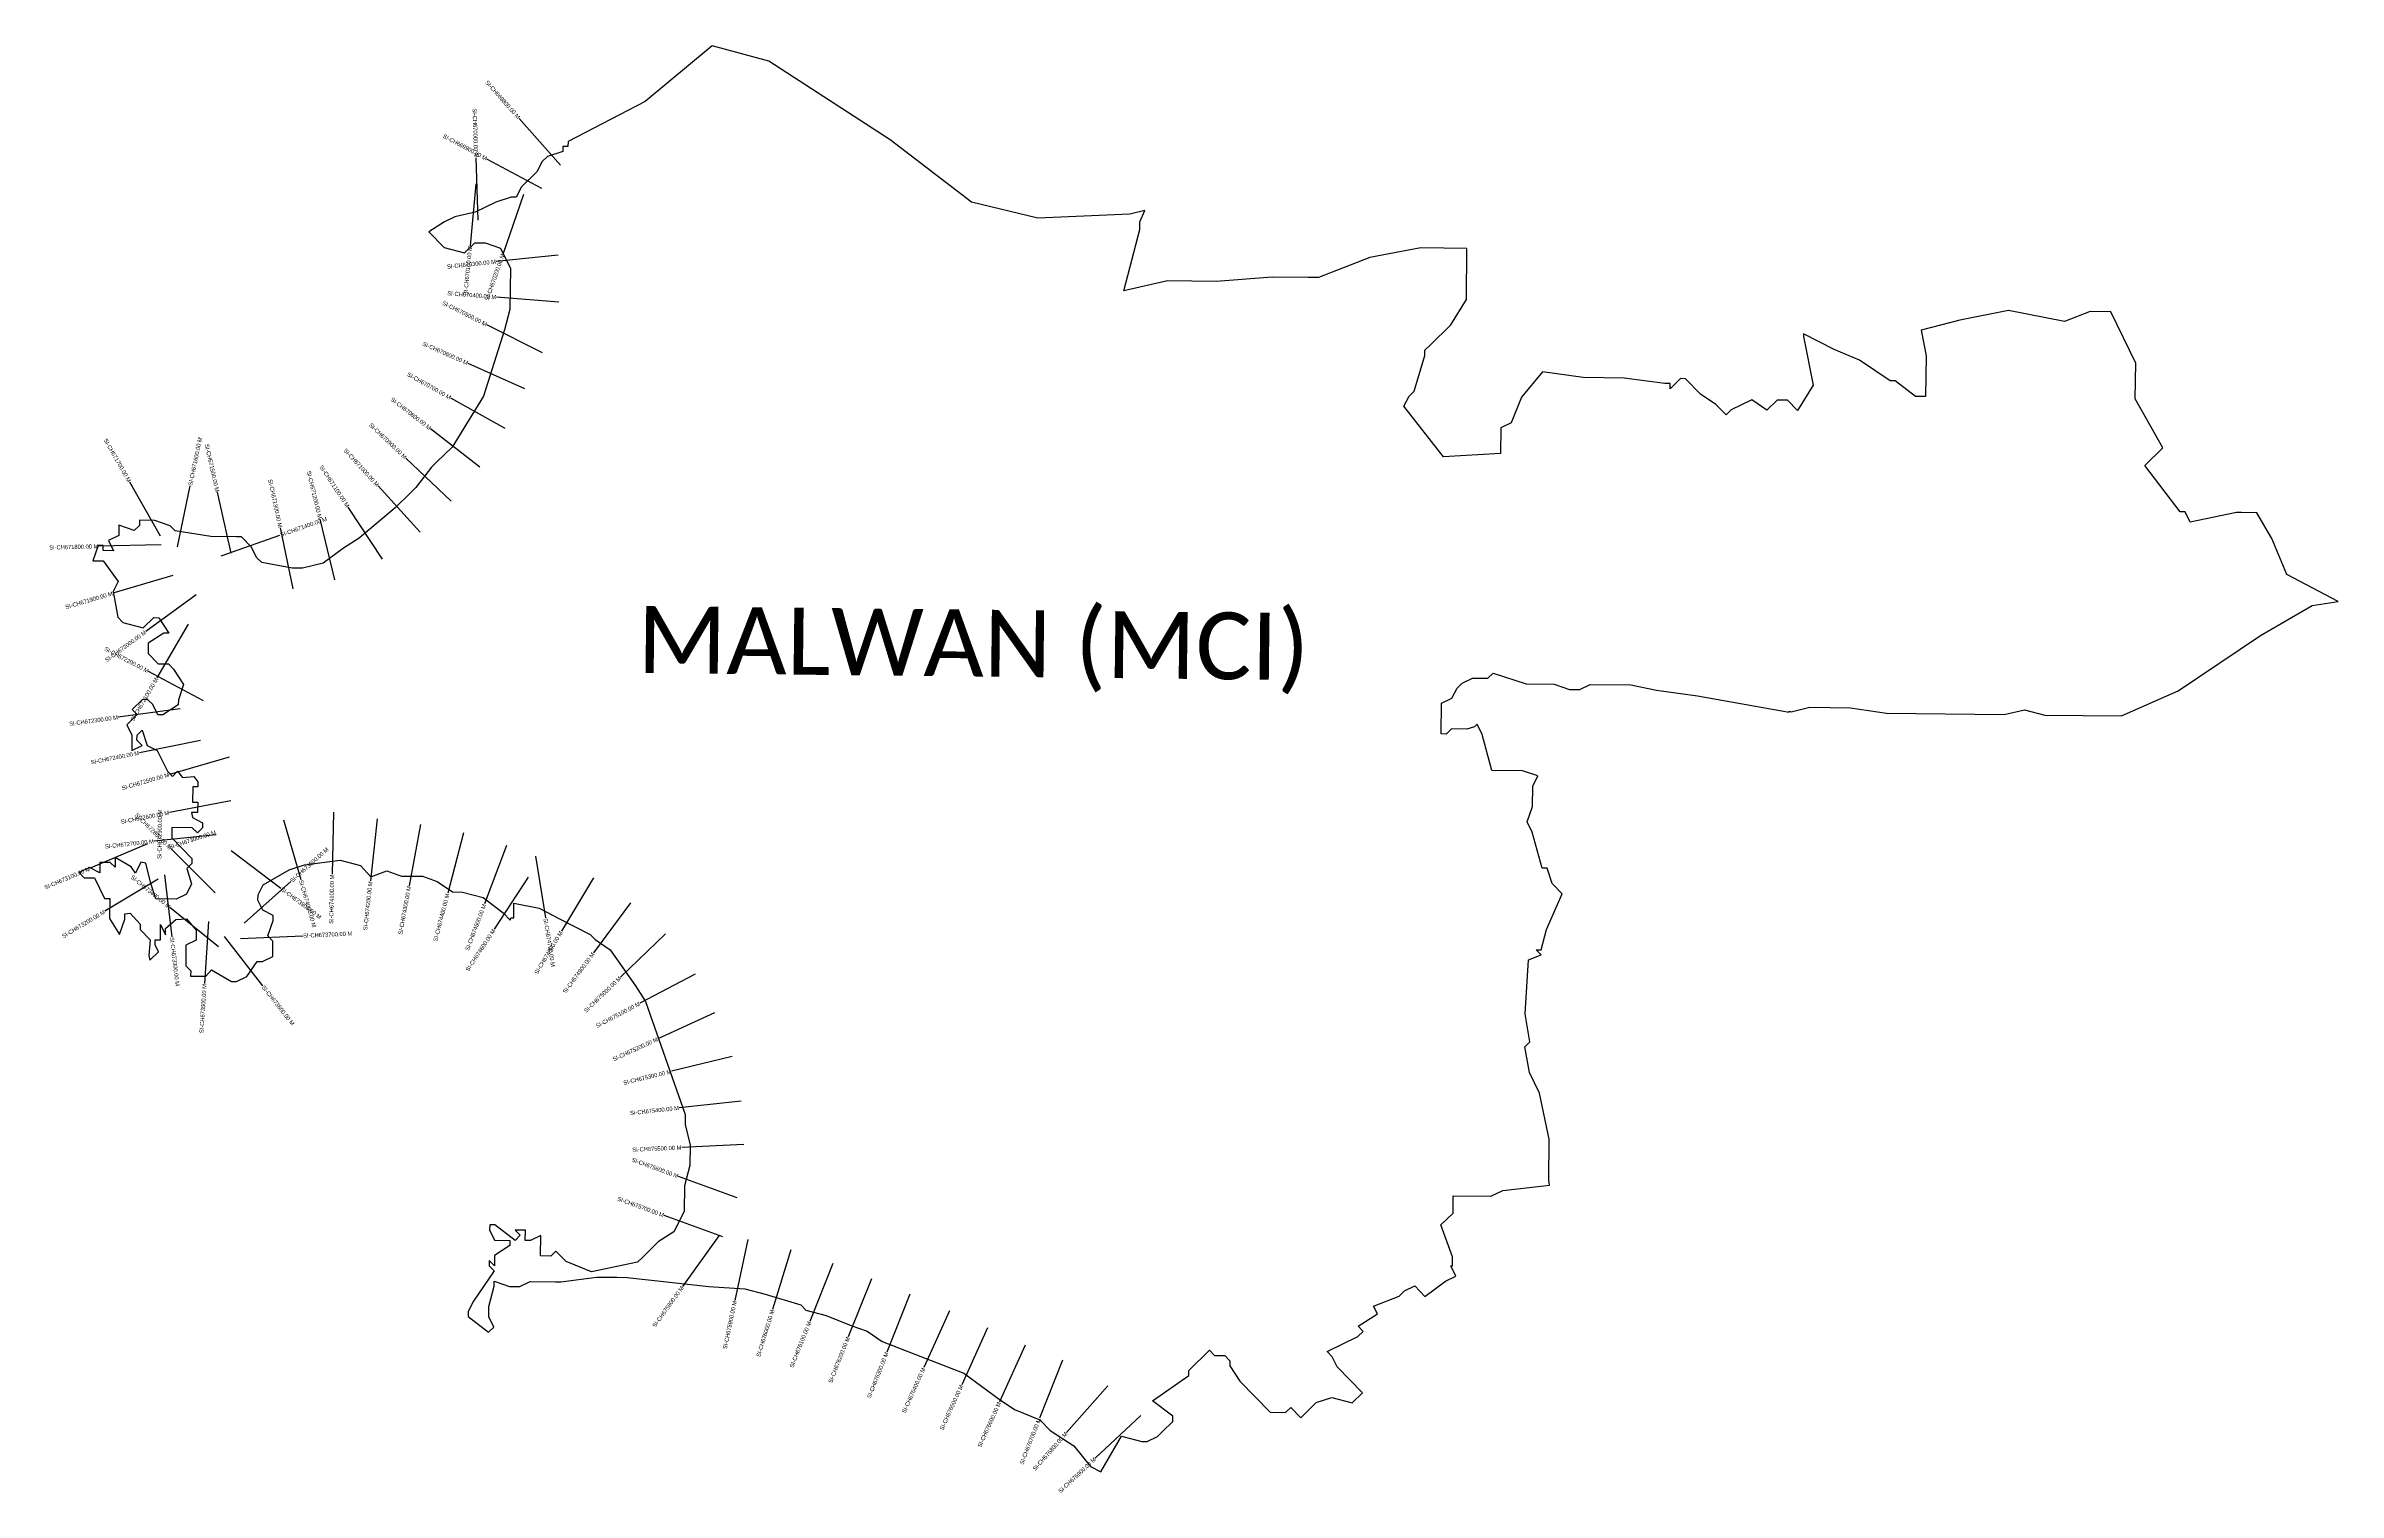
# Model space of a CAD drawing. Header units: metres. Extents: x 334602 to 340119, y 1774171 to 1777652.
import ezdxf
from ezdxf.enums import TextEntityAlignment as Align

# ---------------------------------------------------------------- set-up
doc = ezdxf.new("R2010")
doc.units = ezdxf.units.M
for name, color, linetype in [('CS', 134, 'Continuous'), ('CSMark', 6, 'Continuous'), ('VILLAGE BOUNDRY', 10, 'Continuous'), ('VILLAGE NAME', 250, 'Continuous')]:
    doc.layers.add(name, color=color, linetype=linetype)

msp = doc.modelspace()

# ---------------------------------------------------------------- linework, layer by layer
at = {"layer": 'CS'}
for p, q in [((335840.7, 1777365.4), (335741.2, 1777477.7)), ((335642, 1777232.7), (335637.4, 1777382.6)), ((335795.6, 1777309.1), (335663.4, 1777380)), ((335637.1, 1777320.6), (335622.9, 1777171.3)), ((335751.6, 1777294.2), (335702.2, 1777152.5)), ((335835.2, 1777148.7), (335686, 1777133.2)), ((335836.3, 1777035.3), (335686.8, 1777047.5)), ((335797.4, 1776913.4), (335663.4, 1776981)), ((335755, 1776826.8), (335618, 1776887.9)), ((335707.4, 1776731.3), (335576.6, 1776804.6)), ((335646.6, 1776638.7), (335527.9, 1776730.5)), ((335577.2, 1776556.6), (335468.5, 1776659.9)), ((334878, 1776472.2), (334803.7, 1776602.5)), ((334918.9, 1776446.4), (334949.2, 1776593.3)), ((335502.7, 1776482.2), (335401.6, 1776593)), ((335047.6, 1776431.5), (335015, 1776577.9)), ((335412.2, 1776417), (335329.6, 1776542.2)), ((335197.4, 1776345.5), (335166.3, 1776492.3)), ((335297, 1776367.4), (335262.1, 1776513.3)), ((334879.1, 1776451.4), (334729.2, 1776447.8)), ((335024.1, 1776424.5), (335165.4, 1776474.6)), ((334907.3, 1776377.4), (334763.4, 1776334.9)), ((334963.7, 1776331), (334842.4, 1776242.7)), ((334944.5, 1776260.6), (334869.1, 1776130.9)), ((334981.7, 1776076.2), (334849.2, 1776146.4)), ((334924.8, 1776056.6), (334776.2, 1776036.4)), ((334974, 1775980.4), (334826.9, 1775951)), ((335043.2, 1775940.7), (334899.2, 1775898.8)), ((335046.8, 1775835.2), (334899.5, 1775807)), ((335173.6, 1775789.7), (335215.3, 1775645.6)), ((335294.4, 1775808.3), (335291, 1775658.4)), ((335398.9, 1775791.5), (335383, 1775642.4)), ((335503.8, 1775778.1), (335476.4, 1775630.6)), ((334846.5, 1775731.9), (334708.6, 1775672.9)), ((335011.8, 1775753.5), (334862.6, 1775737.8)), ((335009.7, 1775614.1), (334903.2, 1775719.7)), ((335047.8, 1775715.3), (335167.8, 1775625.3)), ((335607.3, 1775757.8), (335569.2, 1775612.8)), ((335710.7, 1775727.4), (335657.6, 1775587.1)), ((334887.7, 1775657.1), (334905, 1775508.1)), ((335763, 1775651.5), (335680.8, 1775526.1)), ((335780.6, 1775701.7), (335804.1, 1775553.6)), ((335920.3, 1775649.6), (335842.8, 1775521.3)), ((334872.5, 1775646.6), (334743.8, 1775569.5)), ((335079.5, 1775540.6), (335191.2, 1775640.7)), ((335017.2, 1775484.2), (334900.6, 1775578.6)), ((334993.4, 1775544.9), (334983.9, 1775395.2)), ((336009, 1775590.1), (335919.9, 1775469.4)), ((335031, 1775508.3), (335123.6, 1775390.3)), ((335070.3, 1775503.8), (335220.1, 1775510.6)), ((336092.8, 1775515.1), (335984.9, 1775410.9)), ((336164.2, 1775418.1), (336031.6, 1775348.1)), ((336211, 1775325.3), (336074.8, 1775262.4)), ((336253.6, 1775219.5), (336107.8, 1775184.3)), ((336275.5, 1775112.1), (336126.4, 1775096.2)), ((336282.1, 1775007.8), (336132.3, 1775000.9)), ((336265.3, 1774879.6), (336124.4, 1774931.1)), ((336230.9, 1774785.6), (336090.1, 1774837.2)), ((336221.9, 1774788.1), (336134.4, 1774666.3)), ((336291, 1774779.4), (336260.3, 1774632.6)), ((336394.8, 1774754.7), (336351, 1774611.3)), ((336495.7, 1774721.8), (336440.2, 1774582.4)), ((336588.6, 1774684.8), (336533.1, 1774545.4)), ((336681.5, 1774647.8), (336626, 1774508.5)), ((336776.8, 1774607.7), (336715, 1774471)), ((336867.9, 1774566.5), (336806.1, 1774429.8)), ((336959.1, 1774525.3), (336897.2, 1774388.6)), ((337048.3, 1774489), (336993.2, 1774349.5)), ((337157.5, 1774427.4), (337058.4, 1774314.8)), ((337237.2, 1774355.6), (337127.6, 1774253.2))]:
    msp.add_line(p, q, dxfattribs=at)
at = {"layer": 'VILLAGE BOUNDRY', "flags": 128}
msp.add_lwpolyline([(338020.8, 1777041.7), (338022.1, 1777164.8), (337911.3, 1777166), (337788, 1777142.7), (337664.4, 1777094.8), (337652.1, 1777095), (337639.8, 1777095.1), (337553.6, 1777096), (337418.1, 1777085.2), (337301.2, 1777086.5), (337196.3, 1777063), (337234.8, 1777210.3), (337235, 1777228.8), (337246.5, 1777256.1), (337210.7, 1777247.5), (336989, 1777237.6), (336829.4, 1777276.3), (336634.1, 1777426.1), (336342, 1777615.8), (336205.8, 1777652.4), (336044.3, 1777518.7), (335858.6, 1777422.3), (335858.4, 1777410), (335846.1, 1777410.1), (335846, 1777397.8), (335809, 1777385.9), (335796.5, 1777373.7), (335783.9, 1777349.2), (335746.6, 1777312.7), (335734, 1777288.3), (335721.7, 1777288.4), (335684.7, 1777276.5), (335635.2, 1777252.4), (335585.8, 1777240.6), (335561, 1777228.6), (335523.9, 1777204.4), (335560.4, 1777167.1), (335609.5, 1777154.2), (335634.4, 1777178.5), (335659, 1777178.3), (335695.8, 1777165.6), (335719.8, 1777116.1), (335718.8, 1777017.6), (335705.9, 1776968.5), (335654.9, 1776809.1), (335579.7, 1776686.8), (335542.4, 1776650.3), (335530, 1776638.1), (335492.5, 1776589.3), (335480.1, 1776577.1), (335442.8, 1776540.6), (335355.8, 1776467.7), (335318.6, 1776443.5), (335269, 1776407.1), (335219.6, 1776395.3), (335195, 1776395.6), (335121.3, 1776408.7), (335109.1, 1776421.1), (335097.1, 1776445.9), (335072.7, 1776470.8), (335060.4, 1776470.9), (334998.9, 1776471.6), (334912.9, 1776484.8), (334900.7, 1776497.3), (334863.9, 1776510), (334827, 1776510.4), (334826.9, 1776498.1), (334814.4, 1776485.9), (334777.6, 1776498.6), (334777.3, 1776474), (334752.6, 1776462), (334764.7, 1776437.2), (334740, 1776437.5), (334740.2, 1776449.8), (334727.9, 1776449.9), (334715.2, 1776413.1), (334739.8, 1776412.9), (334776.1, 1776363.3), (334763.6, 1776338.8), (334775.2, 1776277.1), (334787.4, 1776264.7), (334836.5, 1776251.8), (334861.4, 1776276.2), (334873.7, 1776276), (334897.9, 1776238.8), (334885.6, 1776239), (334848.4, 1776214.7), (334848.1, 1776190.1), (334872.4, 1776165.3), (334897.1, 1776165), (334909.2, 1776152.5), (334933.5, 1776115.3), (334920.8, 1776078.6), (334920.6, 1776066.3), (334883.4, 1776042), (334871.1, 1776042.2), (334859.1, 1776066.9), (334846.9, 1776079.4), (334834.6, 1776079.5), (334809.7, 1776055.1), (334821.9, 1776042.7), (334797, 1776018.4), (334809.1, 1775993.6), (334808.7, 1775956.7), (334833.4, 1775968.7), (334821.2, 1775981.2), (334821.4, 1775993.5), (334833.8, 1776005.7), (334845.7, 1775968.6), (334870.2, 1775956), (334894.3, 1775906.5), (334906.4, 1775894.1), (334918.9, 1775906.3), (334930.7, 1775891.5), (334958, 1775893.5), (334967.8, 1775881.1), (334967.7, 1775868.8), (334955.4, 1775868.9), (334955, 1775832), (334967.3, 1775831.9), (334967, 1775807.3), (334952.8, 1775807.4), (334954.6, 1775795.1), (334979.1, 1775782.5), (334978.9, 1775770.2), (334966.5, 1775758.1), (334954.3, 1775770.5), (334905.1, 1775771), (334904.8, 1775746.4), (334953.5, 1775696.6), (334953.4, 1775684.3), (334940.9, 1775672.2), (334952.8, 1775635.1), (334940.3, 1775610.6), (334915.5, 1775598.6), (334866.3, 1775599.1), (334854.4, 1775636.2), (334842.6, 1775685.5), (334830.1, 1775687.8), (334817.7, 1775661.2), (334806.9, 1775676.1), (334768.9, 1775698.7), (334768.6, 1775675.9), (334756.5, 1775686.5), (334731.8, 1775686.7), (334731.6, 1775662.1), (334707.1, 1775674.7), (334682.3, 1775662.7), (334694.5, 1775650.2), (334719.1, 1775649.9), (334743.2, 1775600.5), (334755.5, 1775600.3), (334755, 1775552), (334779.2, 1775513.9), (334791.9, 1775550.7), (334792, 1775563), (334805.2, 1775565.1), (334828.7, 1775538), (334828.5, 1775525.7), (334852.9, 1775500.8), (334849.9, 1775463.2), (334852.4, 1775451.5), (334873.1, 1775471.9), (334865.1, 1775488.4), (334865.2, 1775500.7), (334877.5, 1775500.5), (334877.9, 1775537.4), (334889.9, 1775512.7), (334890.1, 1775527.7), (334915, 1775549.3), (334940.7, 1775551.1), (334963.9, 1775524.2), (334963.7, 1775499.6), (334938.9, 1775487.6), (334938.4, 1775438.3), (334950.6, 1775425.9), (334950.4, 1775413.6), (334962.7, 1775413.4), (334987.3, 1775413.2), (335000.6, 1775428.1), (335048.7, 1775400.2), (335061, 1775400.1), (335085.8, 1775412.1), (335110.8, 1775448.7), (335123.1, 1775448.6), (335147.9, 1775460.7), (335148.3, 1775497.6), (335136.1, 1775510), (335148.8, 1775546.8), (335149, 1775559.1), (335124.5, 1775571.7), (335112.4, 1775596.4), (335112.6, 1775608.7), (335125.1, 1775633.2), (335187.1, 1775669.5), (335224.1, 1775681.4), (335310.4, 1775692.7), (335359.5, 1775679.9), (335384.3, 1775652.6), (335422.8, 1775666.9), (335457.7, 1775654.2), (335508.6, 1775653.7), (335543.7, 1775640.9), (335580.4, 1775615.9), (335605, 1775615.7), (335654.1, 1775602.8), (335702.9, 1775565.4), (335719.6, 1775548.4), (335720.8, 1775553.7), (335728.1, 1775553.6), (335728.5, 1775589.3), (335789.2, 1775576.7), (335838.1, 1775551.6), (335911.6, 1775513.9), (335923.8, 1775501.4), (335960.4, 1775476.4), (336021, 1775389.6), (336045.2, 1775352.4), (336140.7, 1775080.5), (336140.4, 1775055.9), (336152.2, 1775006.6), (336151.7, 1774957.3), (336138.8, 1774908.2), (336138.2, 1774846.7), (336113, 1774797.7), (336075.8, 1774773.5), (336038.5, 1774737), (336026.1, 1774724.8), (335915, 1774701.4), (335853.8, 1774726.7), (335829.4, 1774751.6), (335817, 1774739.4), (335792.3, 1774739.7), (335792.9, 1774788.9), (335768.1, 1774776.9), (335755.8, 1774777), (335756.1, 1774801.6), (335731.5, 1774801.9), (335743.7, 1774789.5), (335731.2, 1774777.3), (335682.4, 1774814.8), (335670.1, 1774814.9), (335670, 1774802.6), (335682, 1774777.8), (335718.9, 1774777.4), (335718.8, 1774765.1), (335681.6, 1774740.9), (335681.3, 1774716.3), (335669.2, 1774728.7), (335669, 1774716.4), (335681.2, 1774704), (335631.1, 1774630.7), (335618.6, 1774606.2), (335618.4, 1774593.9), (335667.3, 1774556.4), (335679.7, 1774568.6), (335667.7, 1774593.3), (335668, 1774618), (335680.8, 1774667.1), (335680.9, 1774679.4), (335717.7, 1774666.6), (335742.3, 1774666.4), (335767.1, 1774678.4), (335828.6, 1774677.8), (335840.9, 1774677.6), (335927.2, 1774689), (335976.4, 1774688.4), (336001, 1774688.2), (336197.7, 1774666.4), (336283.8, 1774660.5), (336332.9, 1774647.6), (336418.8, 1774622.1), (336431, 1774609.6), (336480.1, 1774596.8), (336541.3, 1774571.5), (336578.2, 1774558.8), (336614.8, 1774533.8), (336810.9, 1774457.8), (336896.4, 1774395.3), (336933, 1774370.3), (336994.3, 1774345), (337018.7, 1774320.1), (337075.7, 1774282.6), (337116.2, 1774232.9), (337140.6, 1774220.3), (337190.8, 1774305.9), (337239.9, 1774293.1), (337252.2, 1774293), (337276.9, 1774305), (337289.4, 1774317.1), (337314.3, 1774341.5), (337314.4, 1774353.8), (337265.6, 1774391.3), (337352.4, 1774451.8), (337352.6, 1774464.2), (337402.3, 1774512.9), (337414.5, 1774500.4), (337439.1, 1774500.2), (337451.3, 1774487.7), (337451.2, 1774475.4), (337475.3, 1774438.2), (337548.4, 1774363.6), (337585.3, 1774363.2), (337597.8, 1774375.3), (337622.1, 1774350.4), (337659.4, 1774387), (337696.5, 1774398.9), (337745.6, 1774386), (337770.4, 1774410.3), (337709.6, 1774472.6), (337697.6, 1774497.3), (337685.4, 1774509.8), (337759.6, 1774545.9), (337772.1, 1774558.1), (337759.9, 1774570.5), (337806.4, 1774600.8), (337797.4, 1774619.3), (337859.2, 1774643.3), (337871.6, 1774655.5), (337896.4, 1774667.5), (337920.7, 1774642.6), (337970.3, 1774679), (337995.1, 1774691), (337983, 1774715.7), (337987.1, 1774715.7), (337987.4, 1774737.6), (337959.5, 1774814.5), (337988.5, 1774842.9), (337989, 1774884.4), (338079.3, 1774883.4), (338108.3, 1774897.5), (338206.7, 1774908.7), (338220.5, 1774910.3), (338219.2, 1774922.4), (338220.2, 1775020.9), (338196.9, 1775131.9), (338172.8, 1775181.4), (338161.1, 1775243.1), (338173.6, 1775255.3), (338162.1, 1775322.7), (338169.9, 1775452.4), (338200.5, 1775464.2), (338188.3, 1775476.7), (338200.6, 1775476.5), (338213.5, 1775525.6), (338251.3, 1775611.4), (338227, 1775636.3), (338215.1, 1775673.3), (338202.8, 1775673.4), (338179.1, 1775759.9), (338167, 1775784.6), (338179.8, 1775821.4), (338180.3, 1775870.6), (338192.9, 1775895.1), (338156.1, 1775907.8), (338082.2, 1775908.6), (338058.6, 1775995.1), (338046.5, 1776019.8), (338040.3, 1776013.7), (338021.8, 1776007.8), (337984.9, 1776008.2), (337972.4, 1775996), (337960.1, 1775996.1), (337960.9, 1776070), (337985.7, 1776082), (337998.2, 1776106.5), (338010.7, 1776118.6), (338035.4, 1776130.7), (338072.3, 1776130.3), (338084.8, 1776142.5), (338164.5, 1776117), (338232.2, 1776116.2), (338269, 1776103.5), (338293.6, 1776103.3), (338318.4, 1776115.3), (338416.8, 1776114.2), (338478.2, 1776101.2), (338576.5, 1776087.9), (338797.7, 1776048.5), (338797.7, 1776051.2), (338802.3, 1776049.6), (338847, 1776060.3), (338945.5, 1776059.2), (339031.5, 1776046), (339314.6, 1776042.9), (339363.9, 1776054.6), (339413, 1776041.8), (339597.6, 1776039.8), (339733.7, 1776099.8), (339932.1, 1776233.1), (340056, 1776305.6), (340118.7, 1776315), (339995.3, 1776380.1), (339959.2, 1776466.6), (339923, 1776528.6), (339886.1, 1776529), (339873.8, 1776529.1), (339762.8, 1776505.7), (339750.7, 1776530.5), (339738.4, 1776530.6), (339653.4, 1776642.3), (339697, 1776684.9), (339630.6, 1776802.6), (339631.5, 1776888.5), (339571.3, 1777012.5), (339522.1, 1777013), (339460.3, 1776989.1), (339325.2, 1777015.2), (339208, 1776991.8), (339115.4, 1776968.2), (339127.1, 1776906.5), (339126, 1776808.1), (339101.4, 1776808.3), (339052.5, 1776845.8), (339040.2, 1776845.9), (338966.9, 1776896), (338905.7, 1776921.3), (338832.2, 1776959), (338832.2, 1776952.8), (338855.5, 1776835.7), (338817.9, 1776774.5), (338793.6, 1776799.4), (338768.9, 1776799.7), (338744.1, 1776775.3), (338707.4, 1776800.3), (338657.9, 1776776.3), (338645.5, 1776764.1), (338621.1, 1776789), (338584.5, 1776814), (338547.9, 1776851.3), (338535.6, 1776851.4), (338510.8, 1776827.1), (338510.9, 1776839.4), (338498.6, 1776839.5), (338400.3, 1776852.9), (338301.8, 1776854), (338203.5, 1776867.4), (338153.6, 1776806.4), (338128.3, 1776745.1), (338103.5, 1776733.1), (338102.9, 1776671.6), (337965.4, 1776663.2), (337870.2, 1776784.9), (337882.8, 1776809.4), (337895.3, 1776821.5), (337920.8, 1776907.4), (337921, 1776919.8), (337933.4, 1776931.9), (337983.2, 1776980.6)], close=True, dxfattribs=at)

# ---------------------------------------------------------------- texts
at = {"layer": 'CSMark'}
for s, rotation, p in [('SI-CH669800.00 M', 311.5425, (335740.6, 1777478.5)), ('SI-CH670000.00 M', 271.7612, (335637.4, 1777383.6)), ('SI-CH669900.00 M', 331.7692, (335662.6, 1777380.5)), ('SI-CH670100.00 M', 84.5653, (335622.8, 1777170.3)), ('SI-CH670200.00 M', 70.7798, (335701.8, 1777151.6)), ('SI-CH670300.00 M', 5.9383, (335685, 1777133.1)), ('SI-CH670500.00 M', 333.2333, (335662.6, 1776981.4)), ('SI-CH670400.00 M', 355.3242, (335685.8, 1777047.6)), ('SI-CH670600.00 M', 335.967, (335617.1, 1776888.3)), ('SI-CH670700.00 M', 330.7245, (335575.7, 1776805.1)), ('SI-CH670800.00 M', 322.2709, (335527.1, 1776731.1)), ('SI-CH671700.00 M', 299.6771, (334803.2, 1776603.4)), ('SI-CH670900.00 M', 316.4759, (335467.8, 1776660.6)), ('SI-CH671500.00 M', 282.5626, (335014.8, 1776578.8)), ('SI-CH671000.00 M', 312.3514, (335401, 1776593.8)), ('SI-CH671300.00 M', 281.9329, (335166.1, 1776493.3)), ('SI-CH671200.00 M', 283.4512, (335261.8, 1776514.3)), ('SI-CH671100.00 M', 303.4189, (335329, 1776543)), ('SI-CH671800.00 M', 1.3851, (334728.2, 1776447.8)), ('SI-CH671900.00 M', 16.4354, (334762.5, 1776334.6)), ('SI-CH672200.00 M', 332.0886, (334848.3, 1776146.9)), ('SI-CH672000.00 M', 36.0794, (334841.6, 1776242.1)), ('SI-CH672100.00 M', 59.8308, (334868.6, 1776130.1)), ('SI-CH672300.00 M', 7.726, (334775.2, 1776036.3)), ('SI-CH672400.00 M', 11.3205, (334826, 1775950.8)), ('SI-CH672500.00 M', 16.2355, (334898.2, 1775898.5)), ('SI-CH672600.00 M', 10.8455, (334898.5, 1775806.8)), ('SI-CH672800.00 M', 315.2454, (334902.5, 1775720.4)), ('SI-CH672700.00 M', 6.0101, (334861.6, 1775737.7)), ('SI-CH673100.00 M', 23.1703, (334707.6, 1775672.5)), ('SI-CH673400.00 M', 320.9921, (334899.9, 1775579.2)), ('SI-CH674100.00 M', 88.7262, (335291, 1775657.4)), ('SI-CH674200.00 M', 83.9205, (335382.9, 1775641.4)), ('SI-CH674300.00 M', 79.4492, (335476.2, 1775629.7)), ('SI-CH674400.00 M', 75.2938, (335568.9, 1775611.8)), ('SI-CH673200.00 M', 30.9489, (334743, 1775568.9)), ('SI-CH674500.00 M', 69.2779, (335657.3, 1775586.2)), ('SI-CH674600.00 M', 56.758, (335680.2, 1775525.2)), ('SI-CH674800.00 M', 58.8591, (335842.2, 1775520.4)), ('SI-CH674900.00 M', 53.5654, (335919.3, 1775468.6)), ('SI-CH673500.00 M', 86.3419, (334983.8, 1775394.2)), ('SI-CH675000.00 M', 44.0314, (335984.2, 1775410.2)), ('SI-CH675100.00 M', 27.8066, (336030.7, 1775347.7)), ('SI-CH675200.00 M', 24.7826, (336073.9, 1775262)), ('SI-CH675300.00 M', 13.5627, (336106.8, 1775184.1)), ('SI-CH675400.00 M', 6.0748, (336125.4, 1775096.1)), ('SI-CH675500.00 M', 2.6303, (336131.3, 1775000.9)), ('SI-CH675600.00 M', 339.8958, (336123.5, 1774931.5)), ('SI-CH675700.00 M', 339.8958, (336089.1, 1774837.6)), ('SI-CH675800.00 M', 54.3057, (336133.8, 1774665.5)), ('SI-CH675900.00 M', 78.1835, (336260.1, 1774631.6)), ('SI-CH676000.00 M', 73.0006, (336350.7, 1774610.3)), ('SI-CH676100.00 M', 68.3038, (336439.8, 1774581.5)), ('SI-CH676200.00 M', 68.3038, (336532.8, 1774544.5)), ('SI-CH676300.00 M', 68.3038, (336625.7, 1774507.5)), ('SI-CH676400.00 M', 65.6627, (336714.6, 1774470.1)), ('SI-CH676500.00 M', 65.6627, (336805.7, 1774428.9)), ('SI-CH676600.00 M', 65.6627, (336896.8, 1774387.7)), ('SI-CH676700.00 M', 68.481, (336992.9, 1774348.6)), ('SI-CH676800.00 M', 48.6721, (337057.8, 1774314)), ('SI-CH676900.00 M', 43.0954, (337126.9, 1774252.5))]:
    msp.add_text(s, height=10, rotation=rotation, dxfattribs=at).set_placement(p, align=Align.MIDDLE_RIGHT)
for s, rotation, p in [('SI-CH671600.00 M', 78.3253, (334949.4, 1776594.3)), ('SI-CH671400.00 M', 19.5258, (335166.4, 1776475)), ('SI-CH672900.00 M', 89.1182, (334874.9, 1775695.6)), ('SI-CH673000.00 M', 18.2072, (334898.4, 1775723.1)), ('SI-CH673800.00 M', 41.8649, (335191.9, 1775641.4)), ('SI-CH673900.00 M', 323.1223, (335168.6, 1775624.7)), ('SI-CH674000.00 M', 286.1212, (335215.5, 1775644.6)), ('SI-CH674700.00 M', 279.0136, (335804.3, 1775552.6)), ('SI-CH673300.00 M', 276.6417, (334905.2, 1775507.1)), ('SI-CH673700.00 M', 2.5772, (335221.1, 1775510.6)), ('SI-CH673600.00 M', 308.1431, (335124.3, 1775389.5))]:
    msp.add_text(s, height=10, rotation=rotation, dxfattribs=at).set_placement(p, align=Align.MIDDLE_LEFT)
at = {"layer": 'VILLAGE NAME', "insert": (336026.4, 1776304.3), "char_height": 161.109, "attachment_point": 1, "rotation": 359.3742}
msp.add_mtext_dynamic_manual_height_columns('{\\fCalibri|b0|i0|c0|p34;MALWAN (MCI)}', width=1896.868, gutter_width=805.5, heights=[0], dxfattribs=at)

doc.saveas('drawing.dxf')
